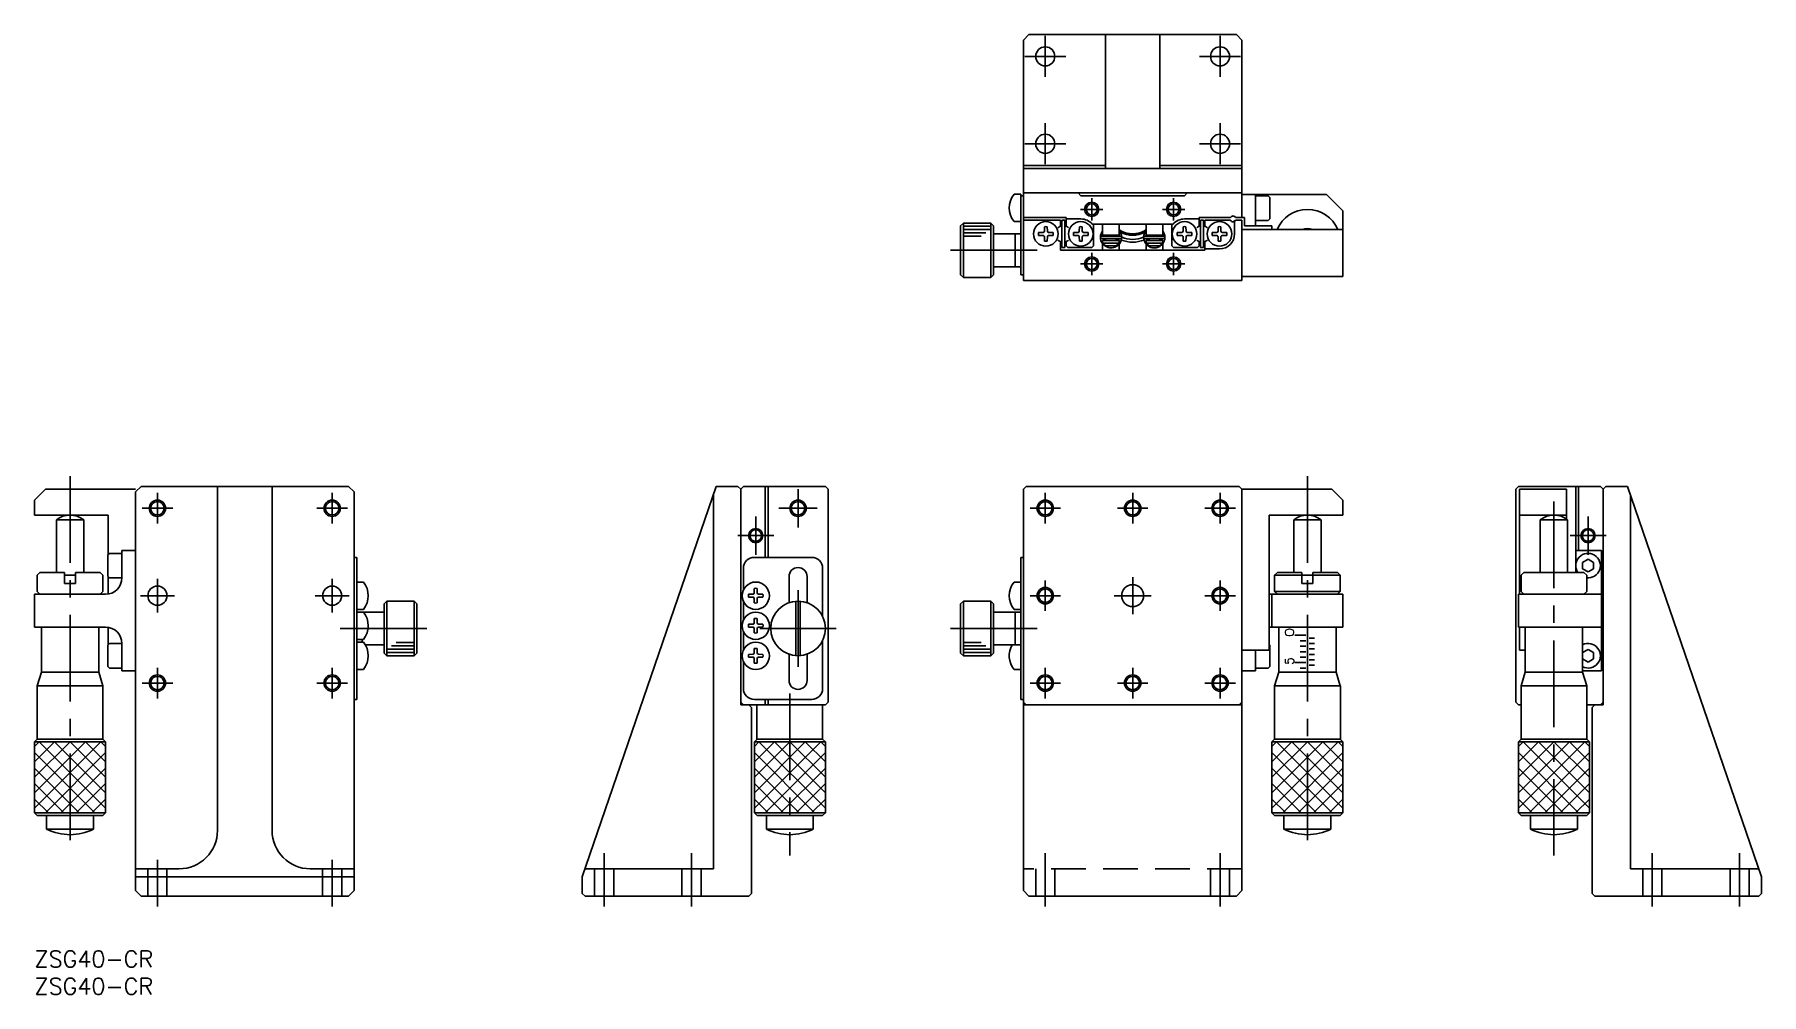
# Model space of a CAD drawing. Extents: x 0 to 316, y -8 to 168.
import ezdxf

# ---------------------------------------------------------------- set-up
doc = ezdxf.new("R2010")
doc.units = 0
doc.header["$LTSCALE"] = 0.5
doc.linetypes.add('CENTER', pattern=[50.8, 31.75, -6.35, 6.35, -6.35])
doc.linetypes.add('DASHED', pattern=[19.05, 12.7, -6.35])
for name, color, linetype in [('MSM_CENTER', 1, 'CENTER'), ('MSM_CONTINUOUS', 7, 'CONTINUOUS'), ('MSM_DASHED', 4, 'DASHED'), ('MSM_NARROW', 5, 'CONTINUOUS'), ('MSM_PART_NUMBER', 7, 'CONTINUOUS')]:
    doc.layers.add(name, color=color, linetype=linetype)
doc.styles.get("Standard").update_dxf_attribs({"font": 'txt.shx', "height": 3, "bigfont": 'bigfont.shx'})

msp = doc.modelspace()

# ---------------------------------------------------------------- texts
at = {"layer": 'MSM_CONTINUOUS', "width": 1.2}
msp.add_text('0', height=1.6, rotation=89.999999, dxfattribs=at).set_placement((230.608701, 57.454651))
at = {"layer": 'MSM_CONTINUOUS'}
msp.add_text('5', height=1.6, rotation=89.999999, dxfattribs=at).set_placement((230.608701, 52.347984))

# ---------------------------------------------------------------- blocks, each defined once
blk = doc.blocks.new('*U2')
at = {"layer": 'MSM_PART_NUMBER'}
blk.add_text('ZSG40-CR', height=3, dxfattribs=at).set_placement((0, -3))
blk = doc.blocks.new('*U3')
at = {"layer": 'MSM_PART_NUMBER'}
blk.add_text('ZSG40-CR', height=3, dxfattribs=at).set_placement((0, -8))

# ---------------------------------------------------------------- linework, layer by layer
at = {"layer": 'MSM_CENTER'}
for p, q in [((185.085276, 159.971565), (185.085276, 167.471559)), ((217.085273, 159.971563), (217.085273, 167.471561)), ((188.835273, 163.721562), (181.335279, 163.721562)), ((220.835272, 163.721562), (213.335274, 163.721562)), ((185.085276, 143.971562), (185.085276, 151.471556)), ((217.085273, 143.97156), (217.085273, 151.471558)), ((188.835273, 147.721559), (181.335279, 147.721559)), ((220.835272, 147.721559), (213.335274, 147.721559)), ((193.58527, 133.663953), (193.58527, 137.779168)), ((208.58527, 133.663953), (208.58527, 137.779168)), ((195.642878, 135.721561), (191.527662, 135.721561)), ((210.642878, 135.721561), (206.527662, 135.721561)), ((183.609453, 128.221561), (165.717274, 128.221561)), ((193.585271, 123.663951), (193.585271, 127.779167)), ((208.585272, 123.663951), (208.585272, 127.779167)), ((195.642879, 125.721559), (191.527664, 125.721559)), ((210.64288, 125.721559), (206.527664, 125.721559)), ((6.499999, 86.8994), (6.499999, 17.421992)), ((233.085275, 86.899399), (233.085275, 17.421991)), ((22.499999, 83.8), (22.499999, 78.2)), ((54.499999, 83.8), (54.499999, 78.2)), ((139.808782, 84.499997), (139.808782, 77.499999)), ((185.085273, 78.199997), (185.085273, 83.799997)), ((201.085273, 78.199997), (201.085273, 83.799997)), ((217.085273, 78.199997), (217.085273, 83.799997)), ((278.226882, 82.223993), (278.226882, 17.421992)), ((19.699999, 81), (25.299999, 81)), ((51.699999, 81), (57.299999, 81)), ((132.058781, 79.499996), (132.058781, 72.499998)), ((136.308783, 80.999998), (143.308781, 80.999998)), ((187.885273, 80.999997), (182.285273, 80.999997)), ((203.885273, 80.999997), (198.285273, 80.999997)), ((219.885273, 80.999997), (214.285273, 80.999997)), ((284.476882, 79.499997), (284.476882, 72.499999)), ((128.758781, 75.999997), (135.358781, 75.999997)), ((281.176882, 75.999998), (287.776882, 75.999998)), ((22.499999, 68.1), (22.499999, 61.9)), ((54.499999, 68.1), (54.499999, 61.9)), ((185.085273, 62.199997), (185.085273, 67.799997)), ((201.085273, 61.599997), (201.085273, 68.399997)), ((217.085273, 62.199997), (217.085273, 67.799997)), ((19.399999, 65), (25.599999, 65)), ((51.399999, 65), (57.599999, 65)), ((139.808782, 66), (139.808782, 51.999998)), ((187.885273, 64.999997), (182.285273, 64.999997)), ((204.485273, 64.999997), (197.685273, 64.999997)), ((219.885273, 64.999997), (214.285273, 64.999997)), ((55.97582, 58.999999), (71.9812, 58.999999)), ((146.808783, 58.999999), (132.808781, 58.999999)), ((183.609455, 58.999998), (165.717275, 58.999998)), ((22.499999, 51.8), (22.499999, 46.2)), ((54.499999, 51.8), (54.499999, 46.2)), ((185.085273, 46.199997), (185.085273, 51.799997)), ((201.085273, 46.199997), (201.085273, 51.799997)), ((217.085273, 46.199997), (217.085273, 51.799997)), ((19.699999, 49), (25.299999, 49)), ((51.699999, 49), (57.299999, 49)), ((187.885273, 48.999997), (182.285273, 48.999997)), ((203.885273, 48.999997), (198.285273, 48.999997)), ((219.885273, 48.999997), (214.285273, 48.999997)), ((138.308781, 47.111863), (138.308781, 17.421992)), ((22.500002, 16.666901), (22.500002, 8.091205)), ((54.499999, 16.666901), (54.499999, 8.091205)), ((104.308779, 17.854606), (104.308779, 8.091205)), ((120.308782, 17.854606), (120.308782, 8.091205)), ((185.085276, 17.854606), (185.085276, 8.091205)), ((217.085271, 17.854606), (217.085271, 8.091205)), ((296.226881, 17.854606), (296.226881, 8.091205)), ((312.226884, 17.854606), (312.226884, 8.091205))]:
    msp.add_line(p, q, dxfattribs=at)
at = {"layer": 'MSM_CONTINUOUS'}
for p, q in [((182.085274, 167.721561), (181.085274, 166.721561)), ((220.085274, 167.721561), (182.085274, 167.721561)), ((196.085274, 143.221556), (196.085274, 167.721561)), ((206.085274, 143.221556), (206.085274, 167.721561)), ((220.085274, 167.721561), (221.085274, 166.721561)), ((181.085272, 122.721559), (181.085272, 166.721561)), ((221.085272, 134.22156), (221.085272, 166.721561)), ((181.085274, 143.721556), (196.085274, 143.721556)), ((181.085274, 143.221556), (221.085274, 143.221556)), ((206.085274, 143.721556), (221.085274, 143.721556)), ((180.585273, 138.47156), (179.362774, 138.47156)), ((180.585273, 138.47156), (180.585273, 123.721559)), ((180.585273, 138.22156), (181.085273, 138.22156)), ((221.085272, 138.72156), (181.085272, 138.72156)), ((191.085272, 138.72156), (191.585272, 138.22156)), ((191.585272, 138.22156), (210.585272, 138.22156)), ((211.085272, 138.72156), (210.585272, 138.22156)), ((236.585273, 138.42156), (221.085272, 138.42156)), ((223.585273, 132.72156), (223.585273, 138.42156)), ((223.585273, 138.17156), (225.885272, 138.17156)), ((226.185273, 137.871559), (225.885272, 138.17156)), ((226.185273, 137.871559), (226.185273, 133.97156)), ((236.585273, 138.42156), (239.585273, 135.42156)), ((170.085273, 133.221561), (169.585273, 132.721561)), ((170.085273, 123.221561), (170.085273, 133.221561)), ((175.085273, 133.221561), (170.085273, 133.221561)), ((175.085273, 123.221561), (175.085273, 133.221561)), ((175.585273, 132.721561), (175.085273, 133.221561)), ((180.585273, 133.47156), (179.362774, 133.47156)), ((181.085272, 134.221561), (188.885272, 134.22156)), ((181.085272, 133.721561), (187.885272, 133.72156)), ((187.885272, 133.72156), (187.885272, 132.635775)), ((188.085272, 133.721561), (188.085272, 128.721561)), ((188.085272, 133.721561), (188.685272, 133.721561)), ((188.685272, 133.721561), (188.685272, 128.721561)), ((188.885272, 134.22156), (188.885272, 132.635774)), ((191.585272, 133.971561), (188.885272, 133.971561)), ((208.506207, 133.021558), (193.664337, 133.021558)), ((193.885272, 129.02156), (193.885272, 133.021558)), ((195.585272, 133.02156), (195.585272, 131.02156)), ((198.585272, 131.02156), (198.585272, 133.02156)), ((203.585272, 133.02156), (203.585272, 131.02156)), ((206.585272, 131.02156), (206.585272, 133.02156)), ((208.285272, 129.02156), (208.285272, 133.021558)), ((210.585272, 133.971561), (213.285272, 133.971561)), ((213.285272, 134.22156), (213.285272, 132.635775)), ((213.285272, 134.22156), (219.027014, 134.22156)), ((213.485272, 133.721561), (213.485272, 128.721561)), ((214.085272, 133.721561), (213.485272, 133.721561)), ((214.085272, 133.721561), (214.085272, 128.721561)), ((214.285272, 133.72156), (214.285272, 132.635775)), ((214.285272, 133.72156), (219.027014, 133.72156)), ((219.735273, 131.221561), (219.735273, 133.721561)), ((221.085272, 133.72156), (219.943529, 133.72156)), ((221.585273, 134.22156), (219.94353, 134.22156)), ((221.085272, 133.72156), (221.085272, 122.721559)), ((221.585273, 134.22156), (221.585273, 132.72156)), ((223.585273, 133.67156), (225.885272, 133.67156)), ((225.885272, 133.67156), (226.185273, 133.97156)), ((239.585273, 123.421561), (239.585273, 135.42156)), ((169.585273, 123.721561), (169.585273, 132.721561)), ((175.585273, 123.721561), (175.585273, 132.721561)), ((180.585273, 131.221561), (175.585273, 131.221561)), ((179.585273, 125.221561), (179.585273, 131.221561)), ((184.703411, 131.496274), (183.860545, 131.481561)), ((184.703411, 130.946849), (183.860545, 130.961561)), ((184.703411, 131.496274), (184.837425, 131.55594)), ((184.703411, 130.946849), (184.837425, 130.887182)), ((184.910864, 131.720886), (184.837425, 131.55594)), ((184.910864, 130.722236), (184.837425, 130.887182)), ((184.910864, 131.720886), (184.925271, 132.546288)), ((184.910864, 130.722236), (184.925271, 129.896835)), ((185.459679, 131.720886), (185.445271, 132.546288)), ((185.459679, 130.722236), (185.445271, 129.896835)), ((185.459679, 131.720886), (185.533117, 131.55594)), ((185.459679, 130.722236), (185.533117, 130.887182)), ((185.667131, 131.496274), (185.533117, 131.55594)), ((185.667131, 130.946849), (185.533117, 130.887182)), ((185.667131, 131.496274), (186.509998, 131.481561)), ((185.667131, 130.946849), (186.509998, 130.961561)), ((187.885272, 128.22156), (187.885272, 129.807348)), ((188.885272, 129.02156), (188.885272, 129.807347)), ((191.103413, 131.496274), (190.260546, 131.481561)), ((191.103413, 130.946849), (190.260546, 130.961561)), ((191.103413, 131.496274), (191.237426, 131.55594)), ((191.103413, 130.946849), (191.237426, 130.887182)), ((191.310865, 131.720886), (191.237426, 131.55594)), ((191.310865, 130.722236), (191.237426, 130.887182)), ((191.310865, 131.720886), (191.325272, 132.546288)), ((191.310865, 130.722236), (191.325272, 129.896835)), ((191.85968, 131.720886), (191.845272, 132.546288)), ((191.85968, 130.722236), (191.845272, 129.896835)), ((191.85968, 131.720886), (191.933118, 131.55594)), ((191.85968, 130.722236), (191.933118, 130.887182)), ((192.067132, 131.496274), (191.933118, 131.55594)), ((192.067132, 130.946849), (191.933118, 130.887182)), ((192.067132, 131.496274), (192.909999, 131.481561)), ((192.067132, 130.946849), (192.909999, 130.961561)), ((195.317185, 129.906666), (195.337911, 129.851502)), ((195.342266, 129.847389), (195.342849, 129.842956)), ((198.882194, 130.815078), (195.382194, 130.815078)), ((195.382194, 130.415078), (198.882194, 130.415078)), ((195.585272, 131.02156), (198.585272, 131.02156)), ((198.585272, 130.02156), (195.585272, 130.02156)), ((195.585272, 130.02156), (195.585272, 129.52156)), ((195.699461, 130.021446), (195.593988, 130.415018)), ((195.594302, 130.815132), (195.635506, 131.021679)), ((195.682974, 130.123882), (195.683506, 130.138693)), ((195.683204, 130.109068), (195.682974, 130.123882)), ((195.684197, 130.094288), (195.683204, 130.109068)), ((195.683506, 130.138693), (195.684801, 130.153458)), ((195.685948, 130.079584), (195.684197, 130.094288)), ((195.684801, 130.153458), (195.686853, 130.16814)), ((195.688451, 130.064995), (195.685948, 130.079584)), ((195.686853, 130.16814), (195.689658, 130.182696)), ((195.691699, 130.050559), (195.688451, 130.064995)), ((195.689658, 130.182696), (195.693206, 130.19709)), ((195.695681, 130.036315), (195.691699, 130.050559)), ((195.693206, 130.19709), (195.697487, 130.211282)), ((195.700384, 130.022299), (195.695681, 130.036315)), ((195.697487, 130.211282), (195.702487, 130.225235)), ((195.706002, 130.008055), (195.700384, 130.022299)), ((196.085272, 130.22156), (195.700698, 130.22156)), ((195.702487, 130.225235), (195.708191, 130.238912)), ((195.708191, 130.238912), (195.714584, 130.252279)), ((195.714584, 130.252279), (195.721644, 130.265301)), ((195.721644, 130.265301), (195.729353, 130.277947)), ((195.729353, 130.277947), (195.737687, 130.290183)), ((195.737687, 130.290183), (195.746624, 130.301982)), ((195.746624, 130.301982), (195.756137, 130.313315)), ((195.756137, 130.313315), (195.766202, 130.324156)), ((195.766202, 130.324156), (195.77679, 130.334479)), ((195.77679, 130.334479), (195.787875, 130.344261)), ((195.787875, 130.344261), (195.799425, 130.353481)), ((195.799425, 130.353481), (195.811413, 130.362117)), ((195.811413, 130.362117), (195.823807, 130.370153)), ((195.823807, 130.370153), (195.836576, 130.37757)), ((195.836576, 130.37757), (195.849689, 130.384352)), ((195.849689, 130.384352), (195.863114, 130.390487)), ((195.863114, 130.390487), (195.876817, 130.39596)), ((195.876817, 130.39596), (195.890767, 130.400762)), ((195.890767, 130.400762), (195.904929, 130.404883)), ((195.904929, 130.404883), (195.919271, 130.408313)), ((195.919271, 130.408313), (195.933758, 130.411048)), ((195.933758, 130.411048), (195.948358, 130.413081)), ((195.948358, 130.413081), (195.963036, 130.414408)), ((195.963036, 130.414408), (195.977758, 130.415028)), ((195.977758, 130.415028), (195.983081, 130.415078)), ((196.085272, 131.02156), (196.085272, 130.815078)), ((196.085272, 130.415078), (196.085272, 130.02156)), ((198.085272, 130.815078), (198.085272, 131.02156)), ((198.085272, 130.02156), (198.085272, 130.415078)), ((198.563602, 130.22156), (198.085272, 130.22156)), ((198.281307, 130.415078), (198.295262, 130.414751)), ((198.295262, 130.414751), (198.309956, 130.413717)), ((198.309956, 130.413717), (198.324583, 130.411977)), ((198.324583, 130.411977), (198.339106, 130.409536)), ((198.339106, 130.409536), (198.353492, 130.406399)), ((198.353492, 130.406399), (198.367709, 130.402573)), ((198.367709, 130.402573), (198.381723, 130.398066)), ((198.381723, 130.398066), (198.395502, 130.392887)), ((198.395502, 130.392887), (198.409012, 130.387048)), ((198.409012, 130.387048), (198.422223, 130.38056)), ((198.422223, 130.38056), (198.435102, 130.373438)), ((198.435102, 130.373438), (198.447619, 130.365696)), ((198.447619, 130.365696), (198.459743, 130.357352)), ((198.459743, 130.357352), (198.471445, 130.348422)), ((198.471445, 130.348422), (198.482695, 130.338927)), ((198.482695, 130.338927), (198.493465, 130.328887)), ((198.493465, 130.328887), (198.503726, 130.318324)), ((198.503726, 130.318324), (198.513454, 130.307261)), ((198.513454, 130.307261), (198.52262, 130.295725)), ((198.52262, 130.295725), (198.531202, 130.28374)), ((198.531202, 130.28374), (198.539175, 130.271336)), ((198.539175, 130.271336), (198.546516, 130.258542)), ((198.546516, 130.258542), (198.553205, 130.245387)), ((198.558553, 130.005535), (198.549659, 129.985089)), ((198.553205, 130.245387), (198.559222, 130.231905)), ((198.561331, 130.015245), (198.558386, 130.008055)), ((198.559222, 130.231905), (198.564549, 130.218128)), ((198.56641, 130.029171), (198.561331, 130.015245)), ((198.564549, 130.218128), (198.56917, 130.204091)), ((198.57077, 130.04334), (198.56641, 130.029171)), ((198.56917, 130.204091), (198.57307, 130.189831)), ((198.574397, 130.057714), (198.57077, 130.04334)), ((198.57307, 130.189831), (198.576237, 130.175383)), ((198.57728, 130.072255), (198.574397, 130.057714)), ((198.576237, 130.175383), (198.57866, 130.160785)), ((198.579411, 130.086923), (198.57728, 130.072255)), ((198.57866, 130.160785), (198.580331, 130.146077)), ((198.580784, 130.10168), (198.579411, 130.086923)), ((198.580331, 130.146077), (198.581244, 130.131296)), ((198.581395, 130.116484), (198.580784, 130.10168)), ((198.581244, 130.131296), (198.581395, 130.116484)), ((198.687743, 129.910848), (198.585214, 129.968032)), ((198.585272, 129.52156), (198.585272, 130.02156)), ((198.585272, 129.978356), (198.593814, 129.97263)), ((198.585506, 131.15637), (198.620877, 131.049851)), ((198.593814, 129.97263), (198.60338, 129.966609)), ((198.60338, 129.966609), (198.613904, 129.960335)), ((198.613904, 129.960335), (198.625313, 129.95385)), ((198.620877, 131.049851), (198.670374, 130.815129)), ((198.625313, 129.95385), (198.637529, 129.947199)), ((198.637529, 129.947199), (198.650469, 129.940428)), ((198.650469, 129.940428), (198.664042, 129.933583)), ((198.664042, 129.933583), (198.678155, 129.926713)), ((198.678155, 129.926713), (198.692711, 129.919863)), ((198.921479, 129.842693), (198.687743, 129.910848)), ((198.692711, 129.919863), (198.707609, 129.913082)), ((198.707609, 129.913082), (198.722748, 129.906416)), ((198.722748, 129.906416), (198.738022, 129.899911)), ((198.738022, 129.899911), (198.753327, 129.893612)), ((198.753327, 129.893612), (198.768556, 129.887562)), ((198.768556, 129.887562), (198.783605, 129.881803)), ((198.783605, 129.881803), (198.798371, 129.876374)), ((198.798371, 129.876374), (198.812752, 129.871313)), ((198.812752, 129.871313), (198.826647, 129.866656)), ((198.826647, 129.866656), (198.839963, 129.862433)), ((198.839963, 129.862433), (198.852606, 129.858674)), ((198.852606, 129.858674), (198.864491, 129.855405)), ((198.864491, 129.855405), (198.875534, 129.852649)), ((198.875534, 129.852649), (198.88566, 129.850424)), ((198.88566, 129.850424), (198.894799, 129.848746)), ((198.894799, 129.848746), (198.902889, 129.847626)), ((198.902889, 129.847626), (198.909872, 129.847072)), ((198.909872, 129.847072), (198.915702, 129.847089)), ((198.928199, 130.386361), (198.9142, 130.417675)), ((198.915702, 129.847089), (198.920338, 129.847675)), ((198.920338, 129.847675), (198.923892, 129.848902)), ((198.921134, 129.84211), (198.92517, 129.85154)), ((198.923892, 129.848902), (198.926062, 129.850746)), ((198.926062, 129.850746), (198.926478, 129.851502)), ((198.926478, 129.851502), (198.938546, 129.881854)), ((198.940685, 130.354225), (198.928199, 130.386361)), ((198.938546, 129.881854), (198.94971, 129.914469)), ((198.951547, 130.32152), (198.940685, 130.354225)), ((198.94675, 129.904506), (199.080733, 130.590767)), ((198.94971, 129.914469), (198.959225, 129.94759)), ((198.960758, 130.288326), (198.951547, 130.32152)), ((198.959225, 129.94759), (198.967068, 129.981133)), ((198.968297, 130.254723), (198.960758, 130.288326)), ((198.967068, 129.981133), (198.973222, 130.015016)), ((198.974145, 130.220794), (198.968297, 130.254723)), ((198.973222, 130.015016), (198.977672, 130.049156)), ((198.978287, 130.18662), (198.974145, 130.220794)), ((198.977672, 130.049156), (198.980408, 130.08347)), ((198.980716, 130.152286), (198.978287, 130.18662)), ((198.980408, 130.08347), (198.981423, 130.117875)), ((198.981423, 130.117875), (198.980716, 130.152286)), ((203.089828, 130.589586), (203.223371, 129.905595)), ((203.189344, 130.138712), (203.189317, 130.104291)), ((203.189317, 130.104291), (203.191011, 130.069914)), ((203.191095, 130.173093), (203.189344, 130.138712)), ((203.191011, 130.069914), (203.194423, 130.035665)), ((203.194563, 130.207351), (203.191095, 130.173093)), ((203.194423, 130.035665), (203.199545, 130.001626)), ((203.199743, 130.241401), (203.194563, 130.207351)), ((203.199545, 130.001626), (203.206364, 129.967882)), ((203.206622, 130.27516), (203.199743, 130.241401)), ((203.206364, 129.967882), (203.214863, 129.934513)), ((203.215184, 130.308547), (203.206622, 130.27516)), ((203.214863, 129.934513), (203.225022, 129.901602)), ((203.22541, 130.341478), (203.215184, 130.308547)), ((203.225022, 129.901602), (203.236817, 129.869229)), ((203.237274, 130.373873), (203.22541, 130.341478)), ((203.236817, 129.869229), (203.244067, 129.851502)), ((203.250749, 130.405652), (203.237274, 130.373873)), ((203.244483, 129.850746), (203.244067, 129.851502)), ((203.246653, 129.848902), (203.244483, 129.850746)), ((203.250207, 129.847675), (203.246653, 129.848902)), ((203.249066, 129.842693), (203.482802, 129.910848)), ((203.254843, 129.847089), (203.250207, 129.847675)), ((203.256369, 130.417723), (203.250749, 130.405652)), ((203.260673, 129.847072), (203.254843, 129.847089)), ((203.267656, 129.847626), (203.260673, 129.847072)), ((203.275746, 129.848746), (203.267656, 129.847626)), ((203.284885, 129.850424), (203.275746, 129.848746)), ((203.295011, 129.852649), (203.284885, 129.850424)), ((206.788351, 130.815078), (203.288351, 130.815078)), ((203.288351, 130.415078), (206.788351, 130.415078)), ((203.306054, 129.855405), (203.295011, 129.852649)), ((203.317939, 129.858674), (203.306054, 129.855405)), ((203.330582, 129.862433), (203.317939, 129.858674)), ((203.343898, 129.866656), (203.330582, 129.862433)), ((203.357793, 129.871313), (203.343898, 129.866656)), ((203.372174, 129.876374), (203.357793, 129.871313)), ((203.386939, 129.881803), (203.372174, 129.876374)), ((203.401989, 129.887562), (203.386939, 129.881803)), ((203.417218, 129.893612), (203.401989, 129.887562)), ((203.432523, 129.899911), (203.417218, 129.893612)), ((203.447797, 129.906416), (203.432523, 129.899911)), ((203.462936, 129.913082), (203.447797, 129.906416)), ((203.477834, 129.919863), (203.462936, 129.913082)), ((203.49239, 129.926713), (203.477834, 129.919863)), ((203.482802, 129.910848), (203.585331, 129.968032)), ((203.506503, 129.933583), (203.49239, 129.926713)), ((203.500167, 130.8151), (203.548189, 131.044767)), ((203.520076, 129.940428), (203.506503, 129.933583)), ((203.533015, 129.947199), (203.520076, 129.940428)), ((203.545232, 129.95385), (203.533015, 129.947199)), ((203.556641, 129.960335), (203.545232, 129.95385)), ((203.548189, 131.044767), (203.584833, 131.155818)), ((203.567165, 129.966609), (203.556641, 129.960335)), ((203.576731, 129.97263), (203.567165, 129.966609)), ((203.585272, 129.978356), (203.576731, 129.97263)), ((203.585272, 131.02156), (206.585272, 131.02156)), ((206.585272, 130.02156), (203.585272, 130.02156)), ((203.585272, 130.02156), (203.585272, 129.52156)), ((203.58913, 130.123882), (203.589663, 130.138693)), ((203.58936, 130.109068), (203.58913, 130.123882)), ((203.590353, 130.094288), (203.58936, 130.109068)), ((203.589663, 130.138693), (203.590957, 130.153458)), ((203.592104, 130.079584), (203.590353, 130.094288)), ((203.590957, 130.153458), (203.59301, 130.16814)), ((203.594607, 130.064995), (203.592104, 130.079584)), ((203.59301, 130.16814), (203.595814, 130.182696)), ((203.597855, 130.050559), (203.594607, 130.064995)), ((203.595814, 130.182696), (203.599362, 130.19709)), ((203.601837, 130.036315), (203.597855, 130.050559)), ((203.599362, 130.19709), (203.603643, 130.211282)), ((203.60654, 130.022299), (203.601837, 130.036315)), ((203.603643, 130.211282), (203.608643, 130.225235)), ((203.612159, 130.008055), (203.60654, 130.022299)), ((204.085272, 130.22156), (203.606946, 130.22156)), ((203.608643, 130.225235), (203.614348, 130.238912)), ((203.617678, 129.992329), (203.611007, 130.007768)), ((203.614348, 130.238912), (203.62074, 130.252279)), ((203.62074, 130.252279), (203.627801, 130.265301)), ((203.627801, 130.265301), (203.635509, 130.277947)), ((203.635509, 130.277947), (203.643843, 130.290183)), ((203.643843, 130.290183), (203.65278, 130.301982)), ((203.65278, 130.301982), (203.662294, 130.313315)), ((203.662294, 130.313315), (203.672358, 130.324156)), ((203.672358, 130.324156), (203.682947, 130.334479)), ((203.682947, 130.334479), (203.694031, 130.344261)), ((203.694031, 130.344261), (203.705582, 130.353481)), ((203.705582, 130.353481), (203.717569, 130.362117)), ((203.717569, 130.362117), (203.729963, 130.370153)), ((203.729963, 130.370153), (203.742733, 130.37757)), ((203.742733, 130.37757), (203.755846, 130.384352)), ((203.755846, 130.384352), (203.76927, 130.390487)), ((203.76927, 130.390487), (203.782973, 130.39596)), ((203.782973, 130.39596), (203.796923, 130.400762)), ((203.796923, 130.400762), (203.811085, 130.404883)), ((203.811085, 130.404883), (203.825427, 130.408313)), ((203.825427, 130.408313), (203.839915, 130.411048)), ((203.839915, 130.411048), (203.854514, 130.413081)), ((203.854514, 130.413081), (203.869192, 130.414408)), ((203.869192, 130.414408), (203.883914, 130.415028)), ((203.883914, 130.415028), (203.889238, 130.415078)), ((204.085272, 131.02156), (204.085272, 130.815078)), ((204.085272, 130.415078), (204.085272, 130.02156)), ((206.085272, 130.815078), (206.085272, 131.02156)), ((206.085272, 130.02156), (206.085272, 130.415078)), ((206.46985, 130.22156), (206.085272, 130.22156)), ((206.187463, 130.415078), (206.201418, 130.414751)), ((206.201418, 130.414751), (206.216113, 130.413717)), ((206.216113, 130.413717), (206.230739, 130.411977)), ((206.230739, 130.411977), (206.245262, 130.409536)), ((206.245262, 130.409536), (206.259649, 130.406399)), ((206.259649, 130.406399), (206.273865, 130.402573)), ((206.273865, 130.402573), (206.287879, 130.398066)), ((206.287879, 130.398066), (206.301658, 130.392887)), ((206.301658, 130.392887), (206.315168, 130.387048)), ((206.315168, 130.387048), (206.328379, 130.38056)), ((206.328379, 130.38056), (206.341258, 130.373438)), ((206.341258, 130.373438), (206.353775, 130.365696)), ((206.353775, 130.365696), (206.3659, 130.357352)), ((206.3659, 130.357352), (206.377601, 130.348422)), ((206.377601, 130.348422), (206.388851, 130.338927)), ((206.388851, 130.338927), (206.399621, 130.328887)), ((206.399621, 130.328887), (206.409883, 130.318324)), ((206.409883, 130.318324), (206.41961, 130.307261)), ((206.41961, 130.307261), (206.428777, 130.295725)), ((206.428777, 130.295725), (206.437358, 130.28374)), ((206.437358, 130.28374), (206.445331, 130.271336)), ((206.445331, 130.271336), (206.452672, 130.258542)), ((206.452672, 130.258542), (206.459361, 130.245387)), ((206.459361, 130.245387), (206.465378, 130.231905)), ((206.467487, 130.015245), (206.464543, 130.008055)), ((206.465378, 130.231905), (206.470705, 130.218128)), ((206.472567, 130.029171), (206.467487, 130.015245)), ((206.470705, 130.218128), (206.475326, 130.204091)), ((206.576553, 130.414986), (206.471057, 130.021379)), ((206.476926, 130.04334), (206.472567, 130.029171)), ((206.475326, 130.204091), (206.479226, 130.189831)), ((206.480553, 130.057714), (206.476926, 130.04334)), ((206.479226, 130.189831), (206.482393, 130.175383)), ((206.483436, 130.072255), (206.480553, 130.057714)), ((206.482393, 130.175383), (206.484816, 130.160785)), ((206.485567, 130.086923), (206.483436, 130.072255)), ((206.484816, 130.160785), (206.486487, 130.146077)), ((206.48694, 130.10168), (206.485567, 130.086923)), ((206.486487, 130.146077), (206.4874, 130.131296)), ((206.487552, 130.116484), (206.48694, 130.10168)), ((206.4874, 130.131296), (206.487552, 130.116484)), ((206.535046, 131.02165), (206.576249, 130.815082)), ((206.585272, 129.52156), (206.585272, 130.02156)), ((206.828606, 129.845742), (206.827695, 129.842956)), ((206.832634, 129.851502), (206.85425, 129.909399)), ((210.103412, 131.496274), (209.260545, 131.481561)), ((210.103412, 130.946849), (209.260545, 130.961561)), ((210.103412, 131.496274), (210.237425, 131.55594)), ((210.103412, 130.946849), (210.237425, 130.887182)), ((210.310864, 131.720886), (210.237425, 131.55594)), ((210.310864, 130.722236), (210.237425, 130.887182)), ((210.310864, 131.720886), (210.325271, 132.546288)), ((210.310864, 130.722236), (210.325271, 129.896835)), ((210.859679, 131.720886), (210.845271, 132.546288)), ((210.859679, 130.722236), (210.845271, 129.896835)), ((210.859679, 131.720886), (210.933117, 131.55594)), ((210.859679, 130.722236), (210.933117, 130.887182)), ((211.067131, 131.496274), (210.933117, 131.55594)), ((211.067131, 130.946849), (210.933117, 130.887182)), ((211.067131, 131.496274), (211.909998, 131.481561)), ((211.067131, 130.946849), (211.909998, 130.961561)), ((213.285272, 129.02156), (213.285272, 129.807347)), ((214.285272, 128.22156), (214.285272, 129.807348)), ((216.503413, 131.496274), (215.660546, 131.481561)), ((216.503413, 130.946849), (215.660546, 130.961561)), ((216.503413, 131.496274), (216.637426, 131.55594)), ((216.503413, 130.946849), (216.637426, 130.887182)), ((216.710865, 131.720886), (216.637426, 131.55594)), ((216.710865, 130.722236), (216.637426, 130.887182)), ((216.710865, 131.720886), (216.725273, 132.546288)), ((216.710865, 130.722236), (216.725273, 129.896835)), ((217.25968, 131.720886), (217.245273, 132.546288)), ((217.25968, 130.722236), (217.245273, 129.896835)), ((217.25968, 131.720886), (217.333119, 131.55594)), ((217.25968, 130.722236), (217.333119, 130.887182)), ((217.467132, 131.496274), (217.333119, 131.55594)), ((217.467132, 130.946849), (217.333119, 130.887182)), ((217.467132, 131.496274), (218.309999, 131.481561)), ((217.467132, 130.946849), (218.309999, 130.961561)), ((239.585273, 132.021561), (221.085272, 132.021561)), ((226.585273, 132.72156), (221.585273, 132.72156)), ((226.585273, 132.021561), (226.585273, 132.72156)), ((214.285272, 128.22156), (187.885272, 128.22156)), ((188.685272, 128.721561), (188.085272, 128.721561)), ((189.185272, 128.72156), (188.885272, 129.02156)), ((193.585272, 128.72156), (189.185272, 128.72156)), ((193.585272, 128.72156), (193.885272, 129.02156)), ((195.585272, 129.52156), (198.585272, 129.52156)), ((195.585272, 129.431225), (195.585272, 129.430866)), ((195.585272, 129.430819), (195.585272, 129.430693)), ((195.585272, 129.429915), (195.585272, 128.22156)), ((196.168757, 129.02156), (195.639589, 129.52156)), ((198.001788, 129.02156), (196.168757, 129.02156)), ((198.530956, 129.52156), (198.001788, 129.02156)), ((198.585272, 129.317634), (198.585272, 129.317761)), ((198.585272, 128.22156), (198.585272, 129.316725)), ((203.585272, 129.52156), (206.585272, 129.52156)), ((203.585272, 129.317704), (203.585272, 129.317584)), ((203.585272, 129.316587), (203.585272, 128.22156)), ((204.168757, 129.02156), (203.639589, 129.52156)), ((206.001788, 129.02156), (204.168757, 129.02156)), ((206.530956, 129.52156), (206.001788, 129.02156)), ((206.585272, 128.22156), (206.585272, 129.430235)), ((208.585272, 128.72156), (208.285272, 129.02156)), ((208.585272, 128.72156), (212.985272, 128.72156)), ((213.285272, 129.02156), (212.985272, 128.72156)), ((213.485272, 128.721561), (214.085272, 128.721561)), ((216.985273, 128.471561), (214.285272, 128.471561)), ((169.585273, 123.721561), (170.085273, 123.221561)), ((175.085273, 123.221561), (175.585273, 123.721561)), ((180.585273, 125.221561), (175.585273, 125.221561)), ((180.585273, 123.721559), (181.085273, 123.721559)), ((239.585273, 123.421561), (221.085272, 123.421561)), ((175.085273, 123.221561), (170.085273, 123.221561)), ((181.085272, 122.721559), (221.085272, 122.721559)), ((0, 82.499998), (2, 84.499998)), ((0, 82.499998), (0, 79.749997)), ((2, 84.499998), (18.5, 84.499998)), ((18.5, 83.999998), (19.5, 84.999998)), ((18.5, 11), (18.5, 83.999998)), ((57.5, 84.999998), (19.5, 84.999998)), ((33.5, 22), (33.5, 84.999998)), ((43.5, 22), (43.5, 84.999998)), ((57.5, 84.999998), (58.5, 83.999998)), ((58.5, 11), (58.5, 83.999998)), ((124.808785, 84.999998), (100.30878, 13.541667)), ((124.308785, 83.541665), (124.308785, 15)), ((128.808781, 84.999998), (124.808785, 84.999998)), ((128.808781, 84.999998), (129.308781, 84.499998)), ((129.308781, 84.499998), (129.808781, 84.999998)), ((129.308781, 84.499998), (129.308781, 44.999998)), ((144.808782, 84.999998), (129.808781, 84.999998)), ((133.808781, 84.999998), (133.808781, 71.999998)), ((134.30878, 84.999998), (134.30878, 71.999998)), ((145.308782, 84.499998), (144.808782, 84.999998)), ((145.308782, 45.499998), (145.308782, 84.499998)), ((181.585274, 84.999997), (181.085274, 84.499997)), ((181.085274, 11), (181.085274, 84.499998)), ((181.585274, 84.999997), (220.585274, 84.999997)), ((220.085274, 84.999998), (182.085274, 84.999998)), ((221.085274, 84.499997), (220.585274, 84.999997)), ((237.585274, 84.499997), (221.085274, 84.499997)), ((221.085274, 11), (221.085274, 84.499997)), ((239.585274, 82.499997), (237.585274, 84.499997)), ((239.585274, 82.499997), (239.585274, 79.749996)), ((271.226881, 84.499998), (271.726881, 84.999998)), ((271.226881, 45.499998), (271.226881, 84.499998)), ((271.726881, 84.999998), (286.726882, 84.999998)), ((271.926883, 84.499998), (271.926883, 65.249998)), ((280.52688, 84.499998), (271.926883, 84.499998)), ((280.52688, 84.499998), (280.52688, 79.022615)), ((282.226883, 84.999998), (282.226883, 69.249998)), ((282.726882, 84.999998), (282.726882, 73.250001)), ((286.726882, 84.999998), (287.226882, 84.499998)), ((287.726882, 84.999998), (287.226882, 84.499998)), ((287.226882, 84.499998), (287.226882, 44.999998)), ((287.726882, 84.999998), (291.726878, 84.999998)), ((291.726878, 84.999998), (316.226883, 13.541667)), ((292.226878, 83.541665), (292.226878, 15)), ((13.5, 79.749997), (0, 79.749997)), ((13.5, 72.549999), (13.5, 79.749997)), ((226.085274, 79.749996), (226.085274, 54.999997)), ((226.085274, 79.749996), (239.585274, 79.749996)), ((271.926883, 79.749997), (280.52688, 79.749997)), ((3.999996, 78.872495), (8.999996, 78.872495)), ((3.999998, 78.872496), (3.999998, 69.249998)), ((8.999996, 78.872496), (8.999996, 69.249998)), ((230.585278, 78.872495), (230.585278, 69.249997)), ((235.585278, 78.872494), (230.585278, 78.872494)), ((235.585276, 78.872495), (235.585276, 69.249997)), ((275.726886, 78.872496), (275.726886, 69.249998)), ((280.726885, 78.872495), (275.726886, 78.872495)), ((280.726884, 78.872496), (280.726884, 69.249998)), ((13.700001, 72.749999), (13.4, 72.449999)), ((16, 72.749999), (13.700001, 72.749999)), ((16, 68.249998), (16, 73.250001)), ((16, 73.250001), (18.5, 73.250001)), ((286.926882, 73.250001), (282.226883, 73.250001)), ((286.926882, 73.250001), (286.926882, 51.249996)), ((13.4, 68.55), (13.4, 72.449999)), ((59, 71.999998), (58.5, 71.999998)), ((59, 71.999998), (59, 46)), ((129.808781, 69.999998), (129.808781, 66.089723)), ((142.308782, 71.999998), (131.808781, 71.999998)), ((144.308782, 69.999998), (144.308782, 61.179448)), ((180.585274, 71.999997), (180.585274, 45.999999)), ((180.585274, 71.999997), (181.085274, 71.999997)), ((284.476882, 71.654701), (283.476882, 71.077351)), ((283.476882, 71.077351), (283.476882, 69.92265)), ((283.476882, 69.92265), (284.476882, 69.3453)), ((285.476882, 71.077351), (284.476882, 71.654701)), ((284.476882, 69.3453), (285.476882, 69.92265)), ((285.476882, 69.92265), (285.476882, 71.077351)), ((1, 69.249998), (0.5, 68.749998)), ((0.5, 65.749998), (0.5, 68.749998)), ((1, 69.249998), (5.499999, 69.249998)), ((5.499999, 69.249998), (5.499999, 67.249998)), ((5.499999, 68.749998), (7.499999, 68.749998)), ((5.499999, 67.249998), (7.499999, 67.249998)), ((7.499999, 69.249998), (11.999999, 69.249998)), ((7.499999, 67.249998), (7.499999, 69.249998)), ((11.999999, 69.249998), (12.499999, 68.749998)), ((12.499999, 68.749998), (12.499999, 65.749998)), ((13.7, 68.25), (13.4, 68.55)), ((13.5, 65.291958), (13.5, 68.45)), ((13.7, 68.25), (16, 68.25)), ((59, 67.499998), (60.222499, 67.499998)), ((138.158782, 63.645157), (138.158782, 68.499999)), ((141.458782, 63.785132), (141.458782, 68.499999)), ((180.585274, 67.499997), (179.362775, 67.499997)), ((227.585275, 69.249997), (227.085275, 68.749997)), ((239.085274, 68.749997), (227.085275, 68.749997)), ((227.085275, 68.749997), (227.085275, 65.749997)), ((232.085275, 69.249997), (227.585275, 69.249997)), ((232.085275, 67.249997), (232.085275, 69.249997)), ((234.085275, 67.249997), (232.085275, 67.249997)), ((238.585274, 69.249997), (234.085275, 69.249997)), ((234.085275, 69.249997), (234.085275, 67.249997)), ((238.585274, 69.249997), (239.085274, 68.749997)), ((239.085274, 65.749997), (239.085274, 68.749997)), ((272.726883, 69.249998), (272.226883, 68.749998)), ((272.226883, 68.749998), (272.226883, 65.749998)), ((283.726881, 69.249998), (272.726883, 69.249998)), ((284.226881, 68.749998), (283.726881, 69.249998)), ((284.226881, 68.749998), (284.226881, 65.749998)), ((13, 65.249998), (0, 65.249998)), ((0, 59.249998), (0, 65.249998)), ((0.5, 65.749998), (1, 65.249998)), ((11.999999, 65.249998), (12.499999, 65.749998)), ((64.5, 63.999999), (64, 63.499999)), ((64, 63.499999), (64, 54.499999)), ((64.5, 63.999999), (64.5, 53.999999)), ((64.5, 63.999999), (69.5, 63.999999)), ((69.5, 63.999999), (69.5, 53.999999)), ((70, 63.499999), (69.5, 63.999999)), ((70, 63.499999), (70, 54.499999)), ((129.808781, 63.910273), (129.808781, 60.589722)), ((131.576921, 65.27471), (130.734055, 65.259998)), ((131.576921, 64.725285), (130.734055, 64.739998)), ((131.576921, 65.27471), (131.710935, 65.334377)), ((131.576921, 64.725285), (131.710935, 64.665619)), ((131.784373, 65.499323), (131.710935, 65.334377)), ((131.784373, 64.500673), (131.710935, 64.665619)), ((131.784373, 65.499323), (131.798781, 66.324724)), ((131.784373, 64.500673), (131.798781, 63.675271)), ((132.333188, 65.499323), (132.318781, 66.324724)), ((132.333188, 64.500673), (132.318781, 63.675271)), ((132.333188, 65.499323), (132.406627, 65.334377)), ((132.333188, 64.500673), (132.406627, 64.665619)), ((132.540641, 65.27471), (132.406627, 65.334377)), ((132.540641, 64.725285), (132.406627, 64.665619)), ((132.540641, 65.27471), (133.383507, 65.259998)), ((132.540641, 64.725285), (133.383507, 64.739998)), ((139.408782, 54.016026), (139.408782, 63.983972)), ((140.208782, 54.016026), (140.208782, 63.983972)), ((169.585274, 63.499998), (170.085274, 63.999998)), ((169.585274, 63.499998), (169.585274, 54.499998)), ((170.085274, 63.999998), (170.085274, 53.999998)), ((175.085274, 63.999998), (170.085274, 63.999998)), ((175.085274, 63.999998), (175.085274, 53.999998)), ((175.085274, 63.999998), (175.585274, 63.499998)), ((175.585274, 63.499998), (175.585274, 54.499998)), ((226.585274, 65.249997), (239.585274, 65.249997)), ((226.585274, 65.249997), (226.585274, 59.249997)), ((239.085274, 65.749997), (227.085275, 65.749997)), ((227.585275, 65.249997), (227.085275, 65.749997)), ((239.085274, 65.749997), (238.585274, 65.249997)), ((239.585274, 59.249997), (239.585274, 65.249997)), ((271.726881, 65.249998), (286.926882, 65.249998)), ((271.726881, 59.249998), (271.726881, 65.249998)), ((272.726883, 65.249998), (272.226883, 65.749998)), ((283.726881, 65.249998), (284.226881, 65.749998)), ((59, 62.499998), (60.222499, 62.499998)), ((59, 61.999999), (64, 61.999999)), ((59, 61.999997), (60.222499, 61.999997)), ((131.784373, 59.999322), (131.798781, 60.824723)), ((132.333188, 59.999322), (132.318781, 60.824723)), ((180.585274, 61.999998), (175.585274, 61.999998)), ((180.585274, 62.499997), (179.362775, 62.499997)), ((179.585274, 61.999998), (179.585274, 55.999998)), ((13, 59.249998), (0, 59.249998)), ((1.25, 59.250005), (1.25, 51.000005)), ((11.749997, 51.000005), (11.749997, 59.250005)), ((13.5, 59.208038), (13.5, 56.049996)), ((59, 56.999997), (60.222499, 56.999997)), ((60, 56.999997), (60, 56.499997)), ((129.808781, 58.410272), (129.808781, 55.089722)), ((131.576921, 59.774709), (130.734055, 59.759997)), ((131.576921, 59.225284), (130.734055, 59.239997)), ((131.576921, 59.774709), (131.710935, 59.834376)), ((131.576921, 59.225284), (131.710935, 59.165618)), ((131.784373, 59.999322), (131.710935, 59.834376)), ((131.784373, 59.000672), (131.710935, 59.165618)), ((131.784373, 59.000672), (131.798781, 58.17527)), ((132.333188, 59.000672), (132.318781, 58.17527)), ((132.333188, 59.999322), (132.406627, 59.834376)), ((132.333188, 59.000672), (132.406627, 59.165618)), ((132.540641, 59.774709), (132.406627, 59.834376)), ((132.540641, 59.225284), (132.406627, 59.165618)), ((132.540641, 59.774709), (133.383507, 59.759997)), ((132.540641, 59.225284), (133.383507, 59.239997)), ((226.585274, 59.249997), (239.585274, 59.249997)), ((227.835277, 51.000004), (227.835277, 59.250004)), ((232.785275, 57.749997), (230.785275, 57.749997)), ((233.085275, 59.249997), (233.085275, 51.249997)), ((233.385275, 57.249997), (234.385275, 57.249997)), ((238.335274, 59.250004), (238.335274, 51.000004)), ((286.926882, 59.249998), (271.726881, 59.249998)), ((271.926883, 59.249998), (271.926883, 54.999998)), ((272.976884, 51.000005), (272.976884, 59.250005)), ((283.476882, 59.249998), (283.476882, 51.000005)), ((13.7, 56.249996), (13.4, 55.949996)), ((13.4, 55.949996), (13.4, 52.049997)), ((13.7, 56.249996), (16, 56.249996)), ((16, 56.249998), (16, 51.249996)), ((59, 56.499997), (60.222499, 56.499997)), ((60.564101, 55.999999), (64, 55.999999)), ((64, 54.499999), (64.5, 53.999999)), ((64.5, 53.999999), (69.5, 53.999999)), ((69.5, 53.999999), (70, 54.499999)), ((131.576921, 54.27471), (130.734055, 54.259997)), ((131.576921, 54.27471), (131.710935, 54.334376)), ((131.784373, 54.499322), (131.710935, 54.334376)), ((131.784373, 54.499322), (131.798781, 55.324724)), ((132.333188, 54.499322), (132.318781, 55.324724)), ((132.333188, 54.499322), (132.406627, 54.334376)), ((132.540641, 54.27471), (132.406627, 54.334376)), ((132.540641, 54.27471), (133.383507, 54.259997)), ((138.158782, 49.499999), (138.158782, 54.35484)), ((141.458782, 49.499999), (141.458782, 54.214865)), ((144.308782, 56.820549), (144.308782, 48)), ((170.085274, 53.999998), (169.585274, 54.499998)), ((175.085274, 53.999998), (170.085274, 53.999998)), ((175.585274, 54.499998), (175.085274, 53.999998)), ((180.585274, 55.999998), (175.585274, 55.999998)), ((226.085274, 54.999997), (221.085277, 54.999997)), ((223.585274, 54.999997), (223.585274, 51.249995)), ((226.185274, 55.949995), (226.085274, 56.049995)), ((226.185274, 55.949995), (226.185274, 52.049996)), ((232.785275, 56.749997), (231.785275, 56.749997)), ((231.785275, 55.749997), (232.785275, 55.749997)), ((231.785275, 54.749997), (232.785275, 54.749997)), ((233.385275, 56.249997), (234.385275, 56.249997)), ((233.385275, 55.249997), (234.385275, 55.249997)), ((233.385275, 54.249997), (234.385275, 54.249997)), ((272.976884, 54.999998), (271.926883, 54.999998)), ((283.476882, 54.577348), (284.476882, 55.154698)), ((284.476882, 55.154698), (285.476882, 54.577348)), ((285.476882, 54.577348), (285.476882, 53.422647)), ((1.25, 51.000005), (0.499998, 48.500005)), ((1.25, 51.000005), (11.749997, 51.000005)), ((11.749997, 51.000005), (12.499996, 48.500005)), ((13.700001, 51.749997), (13.4, 52.049997)), ((16, 51.749997), (13.700001, 51.749997)), ((16, 51.249996), (18.5, 51.249996)), ((59, 51.499997), (60.222499, 51.499997)), ((129.808781, 52.910273), (129.808781, 48)), ((131.576921, 53.725285), (130.734055, 53.739997)), ((131.576921, 53.725285), (131.710935, 53.665618)), ((131.784373, 53.500672), (131.710935, 53.665618)), ((131.784373, 53.500672), (131.798781, 52.675271)), ((132.333188, 53.500672), (132.318781, 52.675271)), ((132.333188, 53.500672), (132.406627, 53.665618)), ((132.540641, 53.725285), (132.406627, 53.665618)), ((132.540641, 53.725285), (133.383507, 53.739997)), ((180.585274, 51.499996), (179.362775, 51.499996)), ((223.585274, 51.249995), (221.085274, 51.249995)), ((223.585274, 51.749996), (225.885273, 51.749996)), ((225.885273, 51.749996), (226.185274, 52.049996)), ((227.835277, 51.000004), (227.085278, 48.500004)), ((238.335274, 51.000004), (227.835277, 51.000004)), ((230.785275, 52.749997), (232.785275, 52.749997)), ((231.785275, 53.749997), (232.785275, 53.749997)), ((231.785275, 51.749997), (232.785275, 51.749997)), ((233.385275, 53.249997), (234.385275, 53.249997)), ((233.385275, 52.249997), (234.385275, 52.249997)), ((238.335274, 51.000004), (239.085276, 48.500004)), ((272.976884, 51.000005), (272.226886, 48.500005)), ((283.476882, 51.000005), (272.976884, 51.000005)), ((284.476882, 52.845297), (283.476882, 53.422647)), ((286.926882, 51.249996), (283.476882, 51.249996)), ((283.476882, 51.000005), (284.226883, 48.500005)), ((285.476882, 53.422647), (284.476882, 52.845297)), ((0.464724, 48.500005), (0.464724, 38.749998)), ((12.499996, 48.500005), (0.499998, 48.500005)), ((12.499996, 48.500005), (12.499996, 38.749998)), ((227.085278, 48.500004), (227.085278, 38.749997)), ((227.085278, 48.500004), (239.085276, 48.500004)), ((239.12055, 48.500004), (239.12055, 38.749997)), ((272.226886, 48.500005), (272.226886, 38.749998)), ((272.226886, 48.500005), (284.226883, 48.500005)), ((284.262158, 48.500005), (284.262158, 38.749998)), ((59, 46), (58.5, 46)), ((129.308781, 45.499998), (129.808781, 44.999998)), ((144.808782, 44.999998), (129.308781, 44.999998)), ((130.808781, 44.999998), (131.308781, 44.499998)), ((131.308781, 10.5), (131.308781, 44.499998)), ((142.308782, 46), (131.808781, 46)), ((132.273505, 44.999998), (132.273505, 38.749998)), ((133.808781, 45), (133.808781, 46)), ((134.30878, 46), (134.30878, 44.999998)), ((144.308777, 44.999998), (144.308777, 38.749998)), ((144.808782, 44.999998), (145.308782, 45.499998)), ((180.585274, 45.999999), (181.085274, 45.999999)), ((181.085274, 45.499997), (181.585274, 44.999997)), ((181.085274, 44.999998), (221.085274, 44.999998)), ((220.585274, 44.999997), (181.585274, 44.999997)), ((220.585274, 44.999997), (221.085274, 45.499997)), ((271.226881, 45.499998), (271.726881, 44.999998)), ((271.726881, 44.999998), (272.226886, 44.999998)), ((287.226882, 44.999998), (284.262158, 44.999998)), ((285.726882, 44.999998), (285.226882, 44.499998)), ((285.226882, 10.5), (285.226882, 44.499998)), ((287.226882, 45.499998), (286.726882, 44.999998)), ((0.5, 38.749998), (0, 38.249998)), ((0, 38.249998), (12.999999, 38.249998)), ((0, 25.249997), (0, 38.249998)), ((12.499999, 38.749998), (0.5, 38.749998)), ((12.999999, 38.249998), (12.499999, 38.749998)), ((12.999999, 25.249997), (12.999999, 38.249998)), ((132.308781, 38.749998), (131.808781, 38.249998)), ((131.808781, 38.249998), (144.80878, 38.249998)), ((131.808781, 25.249997), (131.808781, 38.249998)), ((144.30878, 38.749998), (132.308781, 38.749998)), ((144.80878, 38.249998), (144.30878, 38.749998)), ((144.80878, 25.249997), (144.80878, 38.249998)), ((226.585275, 38.249997), (227.085275, 38.749997)), ((239.585274, 38.249997), (226.585275, 38.249997)), ((226.585275, 25.249996), (226.585275, 38.249997)), ((227.085275, 38.749997), (239.085274, 38.749997)), ((239.085274, 38.749997), (239.585274, 38.249997)), ((239.585274, 25.249996), (239.585274, 38.249997)), ((271.726883, 38.249998), (272.226883, 38.749998)), ((284.726882, 38.249998), (271.726883, 38.249998)), ((271.726883, 25.249997), (271.726883, 38.249998)), ((272.570028, 38.249998), (271.726883, 37.406853)), ((272.226883, 38.749998), (284.226882, 38.749998)), ((284.226882, 38.749998), (284.726882, 38.249998)), ((284.726882, 25.249997), (284.726882, 38.249998)), ((0, 25.249997), (12.999999, 25.249997)), ((0, 25.249997), (0.5, 24.749997)), ((0.5, 24.749997), (12.499999, 24.749997)), ((2.199999, 22.249997), (2.199999, 24.749997)), ((10.8, 22.249997), (2.199999, 22.249997)), ((10.8, 24.749997), (10.8, 22.249997)), ((12.499999, 24.749997), (12.999999, 25.249997)), ((131.808781, 25.249997), (144.80878, 25.249997)), ((131.808781, 25.249997), (132.308781, 24.749997)), ((132.308781, 24.749997), (144.30878, 24.749997)), ((134.00878, 22.249997), (134.00878, 24.749997)), ((142.608781, 22.249997), (134.00878, 22.249997)), ((142.608781, 24.749997), (142.608781, 22.249997)), ((144.30878, 24.749997), (144.80878, 25.249997)), ((239.585274, 25.249996), (226.585275, 25.249996)), ((227.085275, 24.749996), (226.585275, 25.249996)), ((239.085274, 24.749996), (227.085275, 24.749996)), ((228.785274, 24.749996), (228.785274, 22.249996)), ((228.785274, 22.249996), (237.385275, 22.249996)), ((237.385275, 22.249996), (237.385275, 24.749996)), ((239.585274, 25.249996), (239.085274, 24.749996)), ((284.726882, 25.249997), (271.726883, 25.249997)), ((272.226883, 24.749997), (271.726883, 25.249997)), ((284.226882, 24.749997), (272.226883, 24.749997)), ((273.926882, 24.749997), (273.926882, 22.249997)), ((273.926882, 22.249997), (282.526883, 22.249997)), ((282.526883, 22.249997), (282.526883, 24.749997)), ((284.726882, 25.249997), (284.226882, 24.749997)), ((26.5, 15), (18.5, 15)), ((58.5, 13.541667), (18.5, 13.541667)), ((50.5, 15), (58.5, 15)), ((100.30878, 10.5), (100.30878, 13.541667)), ((100.80878, 15), (124.308785, 15)), ((315.726883, 15), (292.226878, 15)), ((316.226883, 10.5), (316.226883, 13.541667)), ((18.5, 11), (19.5, 10)), ((57.5, 10), (19.5, 10)), ((58.5, 11), (57.5, 10)), ((100.30878, 10.5), (100.80878, 10)), ((130.808781, 10), (100.80878, 10)), ((130.808781, 10), (131.308781, 10.5)), ((181.085274, 11), (182.085274, 10)), ((220.085274, 10), (182.085274, 10)), ((221.085274, 11), (220.085274, 10)), ((285.726882, 10), (285.226882, 10.5)), ((285.726882, 10), (315.726883, 10)), ((316.226883, 10.5), (315.726883, 10))]:
    msp.add_line(p, q, dxfattribs=at)
for centre, radius in [((185.085276, 163.721562), 1.749997), ((217.085273, 163.721562), 1.749999), ((185.085276, 147.721559), 1.749997), ((217.085273, 147.721559), 1.749999), ((193.58527, 135.721561), 1), ((208.58527, 135.721561), 1), ((185.185271, 131.221561), 2.25), ((191.585272, 131.221561), 2.25), ((210.585272, 131.221561), 2.25), ((216.985273, 131.221561), 2.25), ((193.585271, 125.721559), 1), ((208.585272, 125.721559), 1), ((22.499999, 81), 1.2295), ((54.499999, 81), 1.2295), ((139.808782, 80.999998), 1.2295), ((185.085273, 80.999997), 1.2295), ((201.085273, 80.999997), 1.2295), ((217.085273, 80.999997), 1.2295), ((132.058781, 75.999997), 1.0565), ((284.476882, 75.999998), 1.0565), ((22.499999, 65), 1.75), ((54.499999, 65), 1.75), ((132.058781, 64.999998), 2.5), ((201.085273, 64.999997), 2), ((139.808782, 58.999999), 5), ((185.085273, 64.999997), 1.2295), ((217.085273, 64.999997), 1.2295), ((132.058781, 59.499997), 2.5), ((132.058781, 53.999997), 2.5), ((22.499999, 49), 1.2295), ((54.499999, 49), 1.2295), ((185.085273, 48.999997), 1.2295), ((201.085273, 48.999997), 1.2295), ((217.085273, 48.999997), 1.2295)]:
    msp.add_circle(centre, radius, dxfattribs=at)
for centre, radius, start, end in [((182.485273, 135.97156), 4, 141.317813, 218.682187), ((191.585272, 131.221561), 2.75, 40.88511, 90), ((210.585272, 131.221561), 2.75, 90, 139.11489), ((219.485272, 134.02156), 0.5, 23.578179, 156.421822), ((219.485272, 133.92156), 0.5, 203.578179, 336.421822), ((233.085273, 129.72156), 5.999999, 22.540326, 157.459674), ((185.185271, 131.221561), 1.35, 168.895876, 191.104124), ((185.185271, 131.221561), 1.35, 78.895876, 101.104124), ((185.185271, 131.221561), 1.35, 258.895876, 281.104124), ((185.185271, 131.221561), 1.35, 348.895876, 11.104124), ((188.385271, 131.221561), 1.5, 101.536951, 130.541622), ((188.385272, 131.221561), 1.5, 229.458378, 258.463033), ((188.385272, 131.221561), 1.5, 49.458378, 78.463049), ((188.385272, 131.221561), 1.5, 281.536951, 310.541622), ((191.585272, 131.221561), 1.35, 168.895876, 191.104124), ((191.585272, 131.221561), 1.35, 78.895876, 101.104124), ((191.585272, 131.221561), 1.35, 258.895876, 281.104124), ((191.585272, 131.221561), 1.35, 348.895876, 11.104124), ((195.382194, 130.615078), 0.2, 90, 270), ((197.137966, 130.616745), 1.95449, 180.807854, 215.46878), ((197.129368, 130.615708), 1.945793, 142.533808, 179.180643), ((197.132197, 130.615082), 1.948828, 215.527392, 336.941699), ((201.085272, 135.72156), 5.5, 238.709555, 243.136755), ((201.085272, 135.72156), 6, 242.179447, 244.677849), ((201.085272, 135.72156), 4.5, 236.251011, 303.748989), ((197.128067, 130.613255), 1.952902, 0.843123, 41.731914), ((201.085272, 135.72156), 4.75, 241.941923, 298.062526), ((201.085272, 135.988777), 4.75, 241.943337, 298.064565), ((198.882194, 130.615078), 0.2, 270, 90), ((201.085272, 135.72156), 6, 249.750696, 290.244069), ((201.085272, 135.72156), 5.5, 248.635111, 291.364889), ((203.288351, 130.615078), 0.2, 90, 270), ((205.042285, 130.613331), 1.952708, 138.275844, 179.150244), ((205.038204, 130.615475), 1.948849, 203.070586, 359.197143), ((201.085272, 135.72156), 5.5, 296.863245, 301.290445), ((201.085272, 135.72156), 6, 295.328568, 297.820553), ((205.043184, 130.616395), 1.943782, 0.705552, 37.486733), ((206.788351, 130.615078), 0.2, 270, 90), ((210.585271, 131.221561), 1.35, 168.895876, 191.104124), ((210.585271, 131.221561), 1.35, 78.895876, 101.104124), ((210.585271, 131.221561), 1.35, 258.895876, 281.104124), ((210.585271, 131.221561), 1.35, 348.895876, 11.104124), ((213.785272, 131.221561), 1.5, 101.536951, 130.541622), ((213.785272, 131.221561), 1.5, 229.458378, 258.463049), ((213.785272, 131.221561), 1.5, 49.458378, 78.463033), ((213.785272, 131.221561), 1.5, 281.536967, 310.541622), ((216.985273, 131.221561), 1.35, 168.895876, 191.104124), ((216.985273, 131.221561), 1.35, 78.895876, 101.104124), ((216.985273, 131.221561), 1.35, 258.895876, 281.104124), ((216.985273, 131.221561), 2.75, 270, 0), ((216.985273, 131.221561), 1.35, 348.895876, 11.104124), ((233.085273, 129.72156), 2.500002, 66.92605, 113.07395), ((6.499996, 75.749997), 4, 51.31781, 128.68219), ((233.085278, 75.749996), 4, 51.31781, 128.68219), ((278.226885, 75.749997), 4, 51.31781, 128.68219), ((284.476882, 70.5), 2.25, 263.620604, 213.749035), ((131.808781, 69.999998), 2, 90, 180), ((139.808782, 68.499999), 1.65, 0, 180), ((142.308782, 69.999998), 2, 0, 90), ((13, 68.249998), 3, 270, 0), ((57.1, 64.999998), 4, 321.317813, 38.682187), ((182.485274, 64.999997), 4, 141.317813, 218.682187), ((132.058781, 64.999998), 1.35, 168.895876, 191.104124), ((132.058781, 64.999998), 1.35, 78.895876, 101.104124), ((132.058781, 64.999998), 1.35, 258.895876, 281.104124), ((132.058781, 64.999998), 1.35, 348.895876, 11.104124), ((226.585274, 68.249997), 3, 260.405932, 270), ((57.1, 59.499997), 4, 321.317813, 38.682187), ((132.058781, 59.499997), 1.35, 78.895876, 101.104124), ((13, 56.249998), 3, 0, 90), ((132.058781, 59.499997), 1.35, 168.895876, 191.104124), ((132.058781, 59.499997), 1.35, 258.895876, 281.104124), ((132.058781, 59.499997), 1.35, 348.895876, 11.104124), ((226.585274, 56.249997), 3, 90, 99.594068), ((57.1, 53.999997), 4, 321.317813, 38.682187), ((132.058781, 53.999997), 1.35, 168.895876, 191.104124), ((132.058781, 53.999997), 1.35, 78.895876, 101.104124), ((132.058781, 53.999997), 1.35, 348.895876, 11.104124), ((182.485274, 53.999996), 4, 149.999975, 218.682187), ((284.476882, 53.999998), 2.25, 243.6122, 116.3878), ((132.058781, 53.999997), 1.35, 258.895876, 281.104124), ((131.808781, 48), 2, 180, 270), ((139.808782, 49.499999), 1.65, 180, 0), ((142.308782, 48), 2, 270, 0), ((6.499999, 30.995), 9.745002, 243.816218, 296.183782), ((138.308781, 30.995), 9.745002, 243.816218, 296.183782), ((233.085275, 30.994999), 9.745002, 243.816218, 296.183782), ((278.226882, 30.995), 9.745002, 243.816218, 296.183782), ((26.5, 22), 7, 270, 0), ((50.5, 22), 7, 180, 270)]:
    msp.add_arc(centre, radius, start, end, dxfattribs=at)
at = {"layer": 'MSM_DASHED'}
for p, q in [((20.75, 15), (20.75, 9.999997)), ((24.249999, 15), (24.249999, 9.999997)), ((52.750001, 15), (52.750001, 9.999997)), ((56.249998, 15), (56.249998, 9.999997)), ((102.558782, 15), (102.558782, 9.999997)), ((106.058779, 15), (106.058779, 9.999997)), ((118.558785, 15), (118.558785, 9.999997)), ((122.058779, 15), (122.058779, 9.999997)), ((221.085274, 15), (181.085274, 15)), ((183.335279, 15), (183.335279, 9.999997)), ((186.835273, 15), (186.835273, 9.999997)), ((215.335274, 15), (215.335274, 9.999997)), ((218.835268, 15), (218.835268, 9.999997)), ((294.476884, 15), (294.476884, 9.999997)), ((297.976878, 15), (297.976878, 9.999997)), ((310.476884, 15), (310.476884, 9.999997)), ((313.976881, 15), (313.976881, 9.999997))]:
    msp.add_line(p, q, dxfattribs=at)
at = {"layer": 'MSM_NARROW'}
for p, q in [((175.085273, 132.621561), (170.085273, 132.621561)), ((175.085273, 132.021561), (170.085273, 132.021561)), ((174.221647, 131.42156), (170.085273, 131.42156)), ((173.351275, 130.82156), (170.085273, 130.82156)), ((64.5, 55.199999), (69.5, 55.199999)), ((64.5, 54.599999), (69.5, 54.599999)), ((65.363626, 55.8), (69.5, 55.8)), ((66.233998, 56.4), (69.5, 56.4)), ((173.351276, 56.399999), (170.085274, 56.399999)), ((174.221648, 55.799999), (170.085274, 55.799999)), ((175.085274, 55.199998), (170.085274, 55.199998)), ((175.085274, 54.599998), (170.085274, 54.599998)), ((0, 37.406853), (0.843145, 38.249998)), ((0, 34.578425), (3.671573, 38.249998)), ((0, 31.749998), (6.499999, 38.249998)), ((0, 28.921572), (9.328426, 38.249998)), ((0, 26.093144), (12.156854, 38.249998)), ((0.843145, 38.249998), (12.999999, 26.093144)), ((3.671573, 38.249998), (12.999999, 28.921572)), ((6.499999, 38.249998), (12.999999, 31.749998)), ((9.328426, 38.249998), (12.999999, 34.578425)), ((12.156854, 38.249998), (12.999999, 37.406853)), ((131.808781, 37.406853), (132.651926, 38.249998)), ((131.808781, 34.578425), (135.480354, 38.249998)), ((131.808781, 31.749998), (138.308781, 38.249998)), ((131.808781, 28.921572), (141.137207, 38.249998)), ((131.808781, 26.093144), (143.965635, 38.249998)), ((132.651926, 38.249998), (144.80878, 26.093144)), ((135.480354, 38.249998), (144.80878, 28.921572)), ((138.308781, 38.249998), (144.80878, 31.749998)), ((141.137207, 38.249998), (144.80878, 34.578425)), ((143.965635, 38.249998), (144.80878, 37.406853)), ((227.42842, 38.249997), (226.585275, 37.406852)), ((230.256848, 38.249997), (226.585275, 34.578424)), ((233.085275, 38.249997), (226.585275, 31.749997)), ((235.913701, 38.249997), (226.585275, 28.921571)), ((238.742129, 38.249997), (226.585275, 26.093143)), ((239.585274, 26.093143), (227.42842, 38.249997)), ((239.585274, 28.921571), (230.256848, 38.249997)), ((239.585274, 31.749997), (233.085275, 38.249997)), ((239.585274, 34.578424), (235.913701, 38.249997)), ((239.585274, 37.406852), (238.742129, 38.249997)), ((275.398456, 38.249998), (271.726883, 34.578425)), ((278.226882, 38.249998), (271.726883, 31.749998)), ((281.055309, 38.249998), (271.726883, 28.921572)), ((283.883737, 38.249998), (271.726883, 26.093144)), ((284.726882, 26.093144), (272.570028, 38.249998)), ((284.726882, 28.921572), (275.398456, 38.249998)), ((284.726882, 31.749998), (278.226882, 38.249998)), ((284.726882, 34.578425), (281.055309, 38.249998)), ((284.726882, 37.406853), (283.883737, 38.249998)), ((0, 36.264717), (11.014719, 25.249997)), ((1.98528, 25.249997), (12.999999, 36.264717)), ((131.808781, 36.264717), (142.8235, 25.249997)), ((133.794061, 25.249997), (144.80878, 36.264717)), ((237.599994, 25.249996), (226.585275, 36.264716)), ((239.585274, 36.264716), (228.570555, 25.249996)), ((282.741602, 25.249997), (271.726883, 36.264717)), ((284.726882, 36.264717), (273.712163, 25.249997)), ((0, 33.436289), (8.186291, 25.249997)), ((4.813708, 25.249997), (12.999999, 33.436289)), ((131.808781, 33.436289), (139.995072, 25.249997)), ((136.622489, 25.249997), (144.80878, 33.436289)), ((234.771566, 25.249996), (226.585275, 33.436288)), ((239.585274, 33.436288), (231.398983, 25.249996)), ((279.913174, 25.249997), (271.726883, 33.436289)), ((284.726882, 33.436289), (276.540591, 25.249997)), ((0, 30.607862), (5.357864, 25.249997)), ((7.642134, 25.249997), (12.999999, 30.607862)), ((131.808781, 30.607862), (137.166646, 25.249997)), ((139.450916, 25.249997), (144.80878, 30.607862)), ((231.94314, 25.249996), (226.585275, 30.607861)), ((239.585274, 30.607861), (234.22741, 25.249996)), ((277.084747, 25.249997), (271.726883, 30.607862)), ((284.726882, 30.607862), (279.369017, 25.249997)), ((0, 27.779435), (2.529438, 25.249997)), ((10.470561, 25.249997), (12.999999, 27.779435)), ((131.808781, 27.779435), (134.338219, 25.249997)), ((142.279342, 25.249997), (144.80878, 27.779435)), ((229.114713, 25.249996), (226.585275, 27.779434)), ((239.585274, 27.779434), (237.055836, 25.249996)), ((274.256321, 25.249997), (271.726883, 27.779435)), ((284.726882, 27.779435), (282.197444, 25.249997))]:
    msp.add_line(p, q, dxfattribs=at)
for centre, radius in [((193.58527, 135.721561), 1.3), ((208.58527, 135.721561), 1.3), ((193.585271, 125.721559), 1.3), ((208.585272, 125.721559), 1.3), ((22.499999, 81), 1.5), ((54.499999, 81), 1.5), ((139.808782, 80.999998), 1.5), ((185.085273, 80.999997), 1.5), ((201.085273, 80.999997), 1.5), ((217.085273, 80.999997), 1.5), ((132.058781, 75.999997), 1.3), ((284.476882, 75.999998), 1.3), ((185.085273, 64.999997), 1.5), ((217.085273, 64.999997), 1.5), ((22.499999, 49), 1.5), ((54.499999, 49), 1.5), ((185.085273, 48.999997), 1.5), ((201.085273, 48.999997), 1.5), ((217.085273, 48.999997), 1.5)]:
    msp.add_circle(centre, radius, dxfattribs=at)

# ---------------------------------------------------------------- block references
at = {"layer": 'MSM_CONTINUOUS'}
for name in ['*U2', '*U3']:
    msp.add_blockref(name, (0, 0), dxfattribs=at)

msp.set_redraw_order([(e.dxf.handle, doc.entitydb.next_handle()) for e in msp.query("TEXT MTEXT ATTDEF DIMENSION ARC_DIMENSION")])  # texts and dimensions are drawn at this point

doc.saveas('drawing.dxf')
